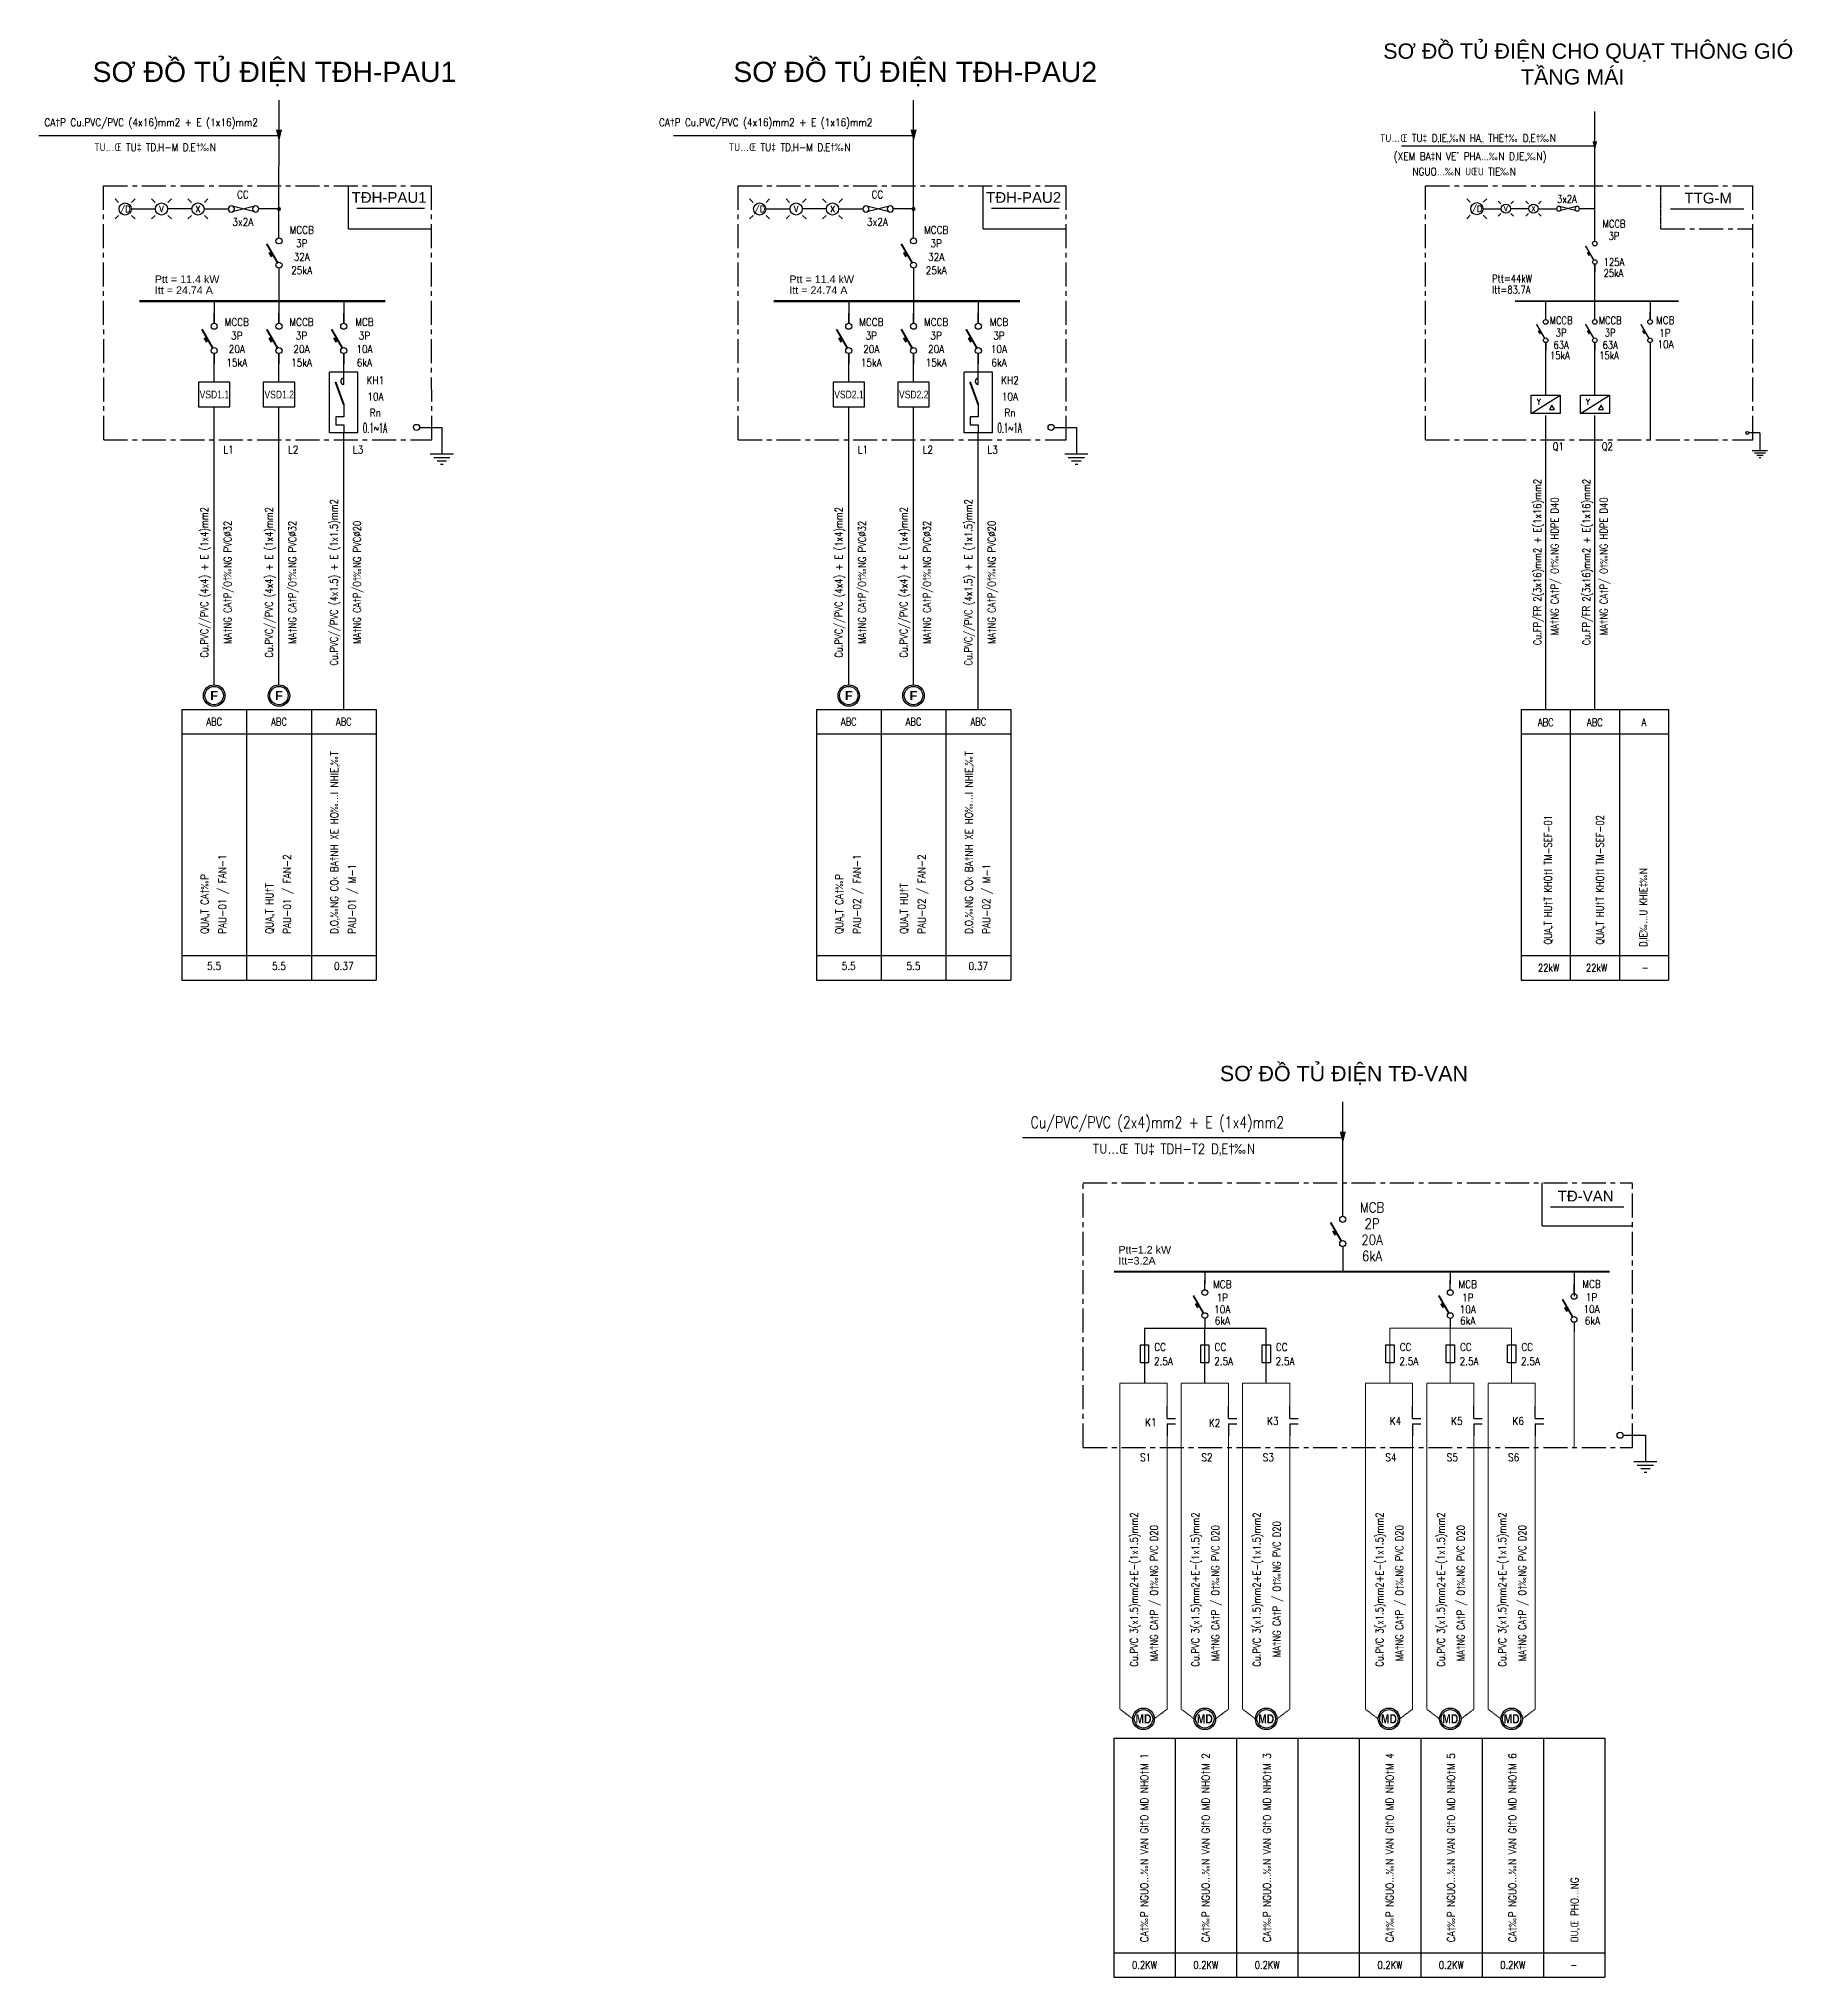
# Model space of a CAD drawing. Extents: x 285954 to 3540606, y -346164 to 156361.
# Drawn here: x 289245 to 334969, y 98798 to 149363 of the extents above; entities that cross this region are included whole.
import ezdxf
from ezdxf.enums import TextEntityAlignment as Align

# ---------------------------------------------------------------- set-up
doc = ezdxf.new("R2010")
doc.units = 0
for name, pattern in [('CENTER', [2, 1.25, -0.25, 0.25, -0.25]), ('DASHED', [19.05, 12.7, -6.35]), ('HIDDEN', [0.375, 0.25, -0.125])]:
    doc.linetypes.add(name, pattern=pattern)
doc.layers.get('DEFPOINTS').update_dxf_attribs({"lineweight": 5})
for name, color, linetype in [('0-----Dia-Equi', 2, 'Continuous'), ('0-----Dia-Line', 4, 'Continuous'), ('0-----Dia-Text', 3, 'Continuous'), ('0-----E-text', 3, 'Continuous'), ('0-----ED-Text', 3, 'Continuous'), ('0---DAY', 4, 'HIDDEN'), ('0---TBD', 2, 'Continuous'), ('0---TEXT', 3, 'Continuous'), ('0-CDC-ME2-Equip', 2, 'Continuous'), ('DAY-CS', 4, 'HIDDEN'), ('KHUNG TEN SD3 - Ariyana 2007$0$congtrinh', 253, 'Continuous'), ('KHUNG TEN SD3 - Ariyana 2007$0$TEXT', 253, 'Continuous'), ('PHU KIEN', 7, 'Continuous'), ('TBD', 2, 'Continuous'), ('TEXT-CS', 3, 'Continuous')]:
    doc.layers.add(name, color=color, linetype=linetype)
for name, color, linetype, lineweight in [('0-----E-Line', 4, 'DASHED', 0), ('0---TBD---SD', 2, 'Continuous', 25), ('E-_ELECTXT1_T-', 3, 'Continuous', 18), ('KHUNG TEN SD3 - Ariyana 2007$0$0-CON', 253, 'Continuous', 0)]:
    doc.layers.add(name, color=color, linetype=linetype, lineweight=lineweight)
doc.styles.add('BIGTEXT', font='VHARIAL_1.TTF', dxfattribs={"width": 0.8, "height": 1000})
doc.styles.add('E-Diagram', font='arial.ttf')
doc.styles.add('E-text', font='arial.ttf', dxfattribs={"width": 0.8, "height": 1000})
doc.styles.add('E-TEXT bold', font='arialbd.ttf')
doc.styles.add('KHUNG TEN SD3 - Ariyana 2007$0$KHUNG TEN', font='VHELVCN.TTF')
doc.styles.add('KHUNG TEN SD3 - Ariyana 2007$0$STANDARD', font='VNARIAL_1.TTF', dxfattribs={"width": 0.8})
doc.styles.add('KHUNG TEN SD3 - Ariyana 2007$0$TTILEBLOCK1', font='VHELVEN.TTF')
doc.styles.add('ME2-E-Text', font='arial.ttf')
doc.styles.add('ROMANS', font='romans.shx', dxfattribs={"width": 0.7, "bigfont": 'vns.shx'})
doc.styles.add('ROMANS1', font='ROMANS1.shx', dxfattribs={"width": 0.8})
picture_1 = doc.add_image_def('image1.jpg', size_in_pixel=(2038, 699))
picture_2 = doc.add_image_def('image2.jpg', size_in_pixel=(407, 338))
picture_3 = doc.add_image_def('image3.jpg', size_in_pixel=(260, 168))
picture_4 = doc.add_image_def('image4.jpg', size_in_pixel=(272, 136))

msp = doc.modelspace()

# ---------------------------------------------------------------- texts
at = {"layer": '0-----Dia-Text', "color": 6, "style": 'E-text'}
for s, height, p in [('SƠ ĐỒ TỦ ĐIỆN TĐH-PAU1', 528, (295390, 148236)), ('SƠ ĐỒ TỦ ĐIỆN TĐH-PAU2', 528, (312099, 148236)), ('TĐH-PAU1', 280, (298380, 145084)), ('TĐH-PAU2', 280, (314927, 145084)), ('TĐ-VAN', 280, (329583, 119035))]:
    msp.add_text(s, height=height, dxfattribs=at).set_placement(p, align=Align.CENTER)
at = {"layer": '0-----Dia-Text', "style": 'ROMANS1', "width": 0.85}
for p in [(292175, 147081), (308200, 147081)]:
    msp.add_text('CA†P Cu.PVC/PVC (4x16)mm2 + E (1x16)mm2', height=200, dxfattribs=at).set_placement(p, align=Align.CENTER)
for s, height, p in [('TU…Œ TU‡ TD‚H-M D‚E†‰N', 200, (292279, 146521)), ('TU…Œ TU‡ TD‚H-M D‚E†‰N', 200, (308827, 146521)), ('CC', 200, (294567, 145299)), ('CC', 200, (311114, 145299)), ('3x2A', 200, (294567, 144586)), ('3x2A', 200, (311114, 144586)), ('MCCB', 200, (296101, 144378)), ('3P', 200, (296101, 144026)), ('MCCB', 200, (312648, 144378)), ('3P', 200, (312648, 144026)), ('25kA', 200, (296101, 143322)), ('25kA', 200, (312648, 143322)), ('TU…Œ TU‡ TDH-T2 D‚E†‰N', 264, (318840, 120390, 0)), ('MCB', 264, (324013, 118879, 0)), ('2P', 264, (324013, 118456, 0)), ('20A', 264, (324013, 118034, 0)), ('6kA', 264, (324013, 117611, 0))]:
    msp.add_text(s, height=height, dxfattribs=at).set_placement(p, align=Align.MIDDLE)
at = {"layer": '0-----Dia-Text', "color": 6, "style": 'ROMANS1', "width": 0.85}
for p in [(296101, 143674), (312648, 143674)]:
    msp.add_text('32A', height=200, dxfattribs=at).set_placement(p, align=Align.MIDDLE)
at = {"layer": '0-----Dia-Text', "style": 'ROMANS1', "width": 0.8}
for s, p in [('Ptt=44kW', (327143, 143009)), ('Itt=83.7A', (327143, 142715))]:
    msp.add_text(s, height=200, dxfattribs=at).set_placement(p)
at = {"layer": '0-----Dia-Text', "linetype": 'Continuous', "width": 0.85}
for s, style, p in [('MCB', 'ROMANS1', (331417, 141923)), ('1P ', 'ROMANS1', (331500, 141592)), ('10A', 'ROMANS1', (331457, 141293)), ('L1', 'ROMANS', (294056, 138544)), ('L2', 'ROMANS', (295746, 138544)), ('L3', 'ROMANS', (297435, 138544)), ('L1', 'ROMANS', (310603, 138544)), ('L2', 'ROMANS', (312293, 138544)), ('L3', 'ROMANS', (313983, 138544)), ('S1', 'ROMANS', (317960, 112257, 0)), ('S2', 'ROMANS', (319560, 112257, 0)), ('S3', 'ROMANS', (321160, 112257, 0)), ('S4', 'ROMANS', (324360, 112257, 0)), ('S5', 'ROMANS', (325960, 112257, 0)), ('S6', 'ROMANS', (327560, 112257, 0))]:
    msp.add_text(s, height=200, dxfattribs=dict(at, style=style)).set_placement(p)
at = {"layer": '0-----Dia-Text', "linetype": 'Continuous', "style": 'ROMANS1'}
for s, height, width, p in [('MCCB', 200, 0.85, (294408, 141872)), ('3P', 200, 0.85, (294408, 141520)), ('MCCB', 200, 0.85, (296097, 141872)), ('3P', 200, 0.85, (296097, 141520)), ('MCB', 200, 0.85, (297737, 141872)), ('3P', 200, 0.85, (297737, 141520)), ('MCCB', 200, 0.85, (310955, 141872)), ('3P', 200, 0.85, (310955, 141520)), ('MCCB', 200, 0.85, (312645, 141872)), ('3P', 200, 0.85, (312645, 141520)), ('MCB', 200, 0.85, (314284, 141872)), ('3P', 200, 0.85, (314284, 141520)), ('20A', 200, 0.85, (294408, 141168)), ('20A', 200, 0.85, (296097, 141168)), ('10A', 200, 0.85, (297737, 141168)), ('20A', 200, 0.85, (310955, 141168)), ('20A', 200, 0.85, (312645, 141168)), ('10A', 200, 0.85, (314284, 141168)), ('15kA', 200, 0.85, (294408, 140816)), ('15kA', 200, 0.85, (296097, 140816)), ('6kA', 200, 0.85, (297737, 140816)), ('15kA', 200, 0.85, (310955, 140816)), ('15kA', 200, 0.85, (312645, 140816)), ('6kA', 200, 0.85, (314284, 140816)), ('KH1', 200, 0.85, (298023, 140354)), ('10A', 200, 0.85, (298023, 139931)), ('KH2', 200, 0.85, (314570, 140354)), ('10A', 200, 0.85, (314570, 139931)), ('Rn', 200, 0.85, (298023, 139509)), ('Rn', 200, 0.85, (314570, 139509)), ('ABC', 200, 0.8, (293819, 131447)), ('ABC', 200, 0.8, (295509, 131447)), ('ABC', 200, 0.8, (297198, 131447)), ('ABC', 200, 0.8, (310367, 131447)), ('ABC', 200, 0.8, (312056, 131447)), ('ABC', 200, 0.8, (313746, 131447)), ('5.5', 200, 0.85, (293818, 125073)), ('5.5', 200, 0.85, (295508, 125073)), ('0.37', 200, 0.85, (297198, 125073)), ('5.5', 200, 0.85, (310366, 125073)), ('5.5', 200, 0.85, (312055, 125073)), ('0.37', 200, 0.85, (313745, 125073)), ('Cu/PVC/PVC (2x4)mm2 + E (1x4)mm2', 300, 0.8, (318414, 120949, 0)), ('MCB', 200, 0.85, (320108, 116773, 0)), ('MCB', 200, 0.85, (326508, 116773, 0)), ('MCB', 200, 0.85, (329736, 116781, 0)), ('10A', 200, 0.85, (320108, 116119, 0)), ('1P', 200, 0.85, (320108, 116425, 0)), ('10A', 200, 0.85, (326508, 116119, 0)), ('1P', 200, 0.85, (326508, 116425, 0)), ('10A', 200, 0.85, (329736, 116127, 0)), ('1P', 200, 0.85, (329736, 116433, 0)), ('6kA', 200, 0.85, (320108, 115823, 0)), ('6kA', 200, 0.85, (326508, 115823, 0)), ('6kA', 200, 0.85, (329760, 115823, 0)), ('CC', 200, 0.85, (318486, 115137, 0)), ('CC', 200, 0.85, (320058, 115137, 0)), ('CC', 200, 0.85, (321658, 115137, 0)), ('CC', 200, 0.85, (324886, 115137, 0)), ('CC', 200, 0.85, (326458, 115137, 0)), ('CC', 200, 0.85, (328058, 115137, 0)), ('2.5A', 200, 0.85, (318571, 114765, 0)), ('2.5A', 200, 0.85, (320143, 114765, 0)), ('2.5A', 200, 0.85, (321743, 114765, 0)), ('2.5A', 200, 0.85, (324971, 114765, 0)), ('2.5A', 200, 0.85, (326543, 114765, 0)), ('2.5A', 200, 0.85, (328143, 114765, 0)), ('K1', 200, 0.85, (318243, 113174, 0)), ('K2', 200, 0.85, (319908, 113156, 0)), ('K3', 200, 0.85, (321423, 113207, 0)), ('K4', 200, 0.85, (324623, 113207, 0)), ('K5', 200, 0.85, (326223, 113207, 0)), ('K6', 200, 0.85, (327823, 113207, 0)), ('0.2KW', 200, 0.8, (318080, 99018, 0)), ('0.2KW', 200, 0.8, (319680, 99018, 0)), ('0.2KW', 200, 0.8, (321280, 99018, 0)), ('0.2KW', 200, 0.8, (324480, 99018, 0)), ('0.2KW', 200, 0.8, (326080, 99018, 0)), ('0.2KW', 200, 0.8, (327680, 99018, 0)), ('-', 200, 0.8, (329272, 99018, 0))]:
    msp.add_text(s, height=height, dxfattribs=dict(at, width=width)).set_placement(p, align=Align.CENTER)
at = {"layer": '0-----Dia-Text', "color": 6, "linetype": 'Continuous', "style": 'ROMANS1', "width": 0.5}
for p in [(298013, 139080, 0), (314560, 139080, 0)]:
    msp.add_text('0.1~1A', height=264, dxfattribs=at).set_placement(p, align=Align.CENTER)
at = {"layer": '0-----Dia-Text', "linetype": 'Continuous', "width": 0.8}
for s, style, p in [('Cu.PVC//PVC (4x4) + E (1x4)mm2', 'ROMANS', (293660, 135183)), ('Cu.PVC//PVC (4x4) + E (1x4)mm2', 'ROMANS', (295350, 135183)), ('Cu.PVC//PVC (4x1.5) + E (1x1.5)mm2', 'ROMANS', (297039, 135183)), ('Cu.PVC//PVC (4x4) + E (1x4)mm2', 'ROMANS', (310207, 135183)), ('Cu.PVC//PVC (4x4) + E (1x4)mm2', 'ROMANS', (311897, 135183)), ('Cu.PVC//PVC (4x1.5) + E (1x1.5)mm2', 'ROMANS', (313587, 135183)), ('MA†NG CA†P/O†‰NG PVC%%C32', 'ROMANS1', (294267, 135183)), ('MA†NG CA†P/O†‰NG PVC%%C32', 'ROMANS1', (295957, 135183)), ('MA†NG CA†P/O†‰NG PVC%%C20', 'ROMANS1', (297646, 135183)), ('MA†NG CA†P/O†‰NG PVC%%C32', 'ROMANS1', (310815, 135183)), ('MA†NG CA†P/O†‰NG PVC%%C32', 'ROMANS1', (312504, 135183)), ('MA†NG CA†P/O†‰NG PVC%%C20', 'ROMANS1', (314194, 135183)), ('Cu.PVC 3(x1.5)mm2+E-(1x1.5)mm2', 'ROMANS1', (317907, 108909)), ('Cu.PVC 3(x1.5)mm2+E-(1x1.5)mm2', 'ROMANS1', (319507, 108909)), ('Cu.PVC 3(x1.5)mm2+E-(1x1.5)mm2', 'ROMANS1', (321107, 108909)), ('Cu.PVC 3(x1.5)mm2+E-(1x1.5)mm2', 'ROMANS1', (324307, 108909)), ('Cu.PVC 3(x1.5)mm2+E-(1x1.5)mm2', 'ROMANS1', (325907, 108909)), ('Cu.PVC 3(x1.5)mm2+E-(1x1.5)mm2', 'ROMANS1', (327507, 108909)), ('MA†NG CA†P / O†‰NG PVC D20', 'ROMANS1', (318427, 108817)), ('MA†NG CA†P / O†‰NG PVC D20', 'ROMANS1', (320027, 108817)), ('MA†NG CA†P / O†‰NG PVC D20', 'ROMANS1', (321627, 108921)), ('MA†NG CA†P / O†‰NG PVC D20', 'ROMANS1', (324827, 108817)), ('MA†NG CA†P / O†‰NG PVC D20', 'ROMANS1', (326427, 108817)), ('MA†NG CA†P / O†‰NG PVC D20', 'ROMANS1', (328027, 108817))]:
    msp.add_text(s, height=200, rotation=90, dxfattribs=dict(at, style=style)).set_placement(p, align=Align.CENTER)
at = {"layer": '0-----Dia-Text', "linetype": 'Continuous', "style": 'ROMANS1', "width": 0.85}
for s, p in [('D‚O„‰NG CO‹ BA†NH XE HO‰…I NHIE„‰T', (297050, 126012)), ('D‚O„‰NG CO‹ BA†NH XE HO‰…I NHIE„‰T', (313598, 126012)), ('PAU-01 / FAN-1', (294130, 126012)), ('PAU-01 / FAN-2', (295820, 126012)), ('PAU-02 / FAN-1', (310678, 126012)), ('PAU-02 / FAN-2', (312367, 126012)), ('QUA„T CA†‰P', (293671, 126012)), ('PAU-01 / M-1', (297510, 126012)), ('QUA„T CA†‰P', (310219, 126012)), ('PAU-02 / M-1', (314057, 126012)), ('QUA„T HU†T', (295361, 126012)), ('QUA„T HU†T', (311908, 126012)), ('CA†‰P NGUO…‰N VAN GI†O MD NHO†M 1', (318174, 99710, 0)), ('CA†‰P NGUO…‰N VAN GI†O MD NHO†M 2', (319774, 99710, 0)), ('CA†‰P NGUO…‰N VAN GI†O MD NHO†M 3', (321374, 99710, 0)), ('CA†‰P NGUO…‰N VAN GI†O MD NHO†M 4', (324574, 99710, 0)), ('CA†‰P NGUO…‰N VAN GI†O MD NHO†M 5', (326174, 99710, 0)), ('CA†‰P NGUO…‰N VAN GI†O MD NHO†M 6', (327774, 99710, 0)), ('DU„Œ PHO…NG', (329393, 99710, 0))]:
    msp.add_text(s, height=200, rotation=90, dxfattribs=at).set_placement(p)
at = {"layer": '0-----ED-Text', "color": 6, "linetype": 'Continuous', "style": 'E-Diagram'}
for s, height, p in [('SƠ ĐỒ TỦ ĐIỆN CHO QUẠT THÔNG GIÓ ', 400, (324304, 148842)), ('TẦNG MÁI', 400, (327894, 148170)), ('Ptt = 11.4 kW', 200, (292271, 142990)), ('Ptt = 11.4 kW', 200, (308818, 142990)), ('Itt = 24.74 A', 200, (292271, 142705)), ('Itt = 24.74 A', 200, (308818, 142705))]:
    msp.add_text(s, height=height, dxfattribs=at).set_placement(p)
msp.add_text('SƠ ĐỒ TỦ ĐIỆN TĐ-VAN', height=400, dxfattribs=at).set_placement((323279, 122172, 0), align=Align.CENTER)
for s, p in [('Ptt=1.2 kW', (318085, 117775)), ('Itt=3.2A', (317883, 117489))]:
    msp.add_text(s, height=200, dxfattribs=at).set_placement(p, align=Align.MIDDLE_CENTER)
at = {"layer": '0---TEXT', "linetype": 'Continuous', "style": 'ROMANS1'}
for s, width, p in [('TU…Œ TU‡ D‚IE„‰N HA„ THE†‰ D‚E†‰N', 0.85, (326514, 146672)), ('(XEM BA‡N VEˆ PHA…‰N D‚IE„‰N)', 0.85, (326571, 146195)), ('NGUO…‰N UŒU TIE‰N', 0.85, (326413, 145799)), ('MCCB', 0.8, (330322, 144436)), ('3P', 0.8, (330322, 144116)), ('125A', 0.8, (330322, 143441)), ('MCCB', 0.8, (328942, 141918)), ('MCCB', 0.8, (330222, 141918)), ('3P', 0.8, (328942, 141598)), ('3P', 0.8, (330222, 141598)), ('63A', 0.8, (328942, 141278)), ('63A', 0.8, (330222, 141278)), ('ABC', 0.8, (328542, 131431)), ('ABC', 0.8, (329822, 131431)), ('A', 0.8, (331102, 131431))]:
    msp.add_text(s, height=200, dxfattribs=dict(at, width=width)).set_placement(p, align=Align.CENTER)
at = {"layer": '0---TEXT', "color": 6, "style": 'BIGTEXT'}
msp.add_text('TTG-M', height=280, dxfattribs=at).set_placement((332779, 145068), align=Align.CENTER)
at = {"layer": '0---TEXT', "linetype": 'Continuous', "style": 'ROMANS1', "width": 0.8}
for s, p in [('25kA', (330050, 143150)), ('15kA', (328654, 141003)), ('15kA', (329934, 141003)), ('Q1', (328722, 138629)), ('Q2', (330002, 138629))]:
    msp.add_text(s, height=200, dxfattribs=at).set_placement(p)
for p in [(328617, 125129), (329868, 125129)]:
    msp.add_text('22kW', height=200, dxfattribs=at).set_placement(p, align=Align.MIDDLE_CENTER)
at = {"layer": '0-CDC-ME2-Equip', "color": 3, "linetype": 'Continuous', "style": 'ME2-E-Text', "width": 0.8}
for s, p in [('VSD1.1', (293824, 140084)), ('VSD1.2', (295514, 140084)), ('VSD2.1', (310372, 140084)), ('VSD2.2', (312061, 140084))]:
    msp.add_text(s, height=200, dxfattribs=at).set_placement(p, align=Align.MIDDLE_CENTER)
at = {"layer": 'E-_ELECTXT1_T-', "lineweight": 13, "style": 'ROMANS1', "width": 0.8}
msp.add_text('3x2A', height=200, dxfattribs=at).set_placement((328837, 145084))
at = {"layer": 'E-_ELECTXT1_T-', "style": 'ROMANS1', "width": 0.8}
for s, p in [('Cu.FP/FR 2(3x16)mm2 + E(1x16)mm2 ', (328424, 135767)), ('Cu.FP/FR 2(3x16)mm2 + E(1x16)mm2 ', (329704, 135767)), ('MA†NG CA†P/ O†‰NG HDPE D40', (328875, 135603)), ('MA†NG CA†P/ O†‰NG HDPE D40', (330155, 135603))]:
    msp.add_text(s, height=200, rotation=90, dxfattribs=at).set_placement(p, align=Align.CENTER)
for s, p in [('QUA„T HU†T KHO†I TM-SEF-01', (328604, 125737)), ('QUA„T HU†T KHO†I TM-SEF-02', (329954, 125737))]:
    msp.add_text(s, height=200, rotation=90, dxfattribs=at).set_placement(p, align=Align.MIDDLE_LEFT)
msp.add_text('D‚IE‰…U KHIE‡‰N', height=200, rotation=90, dxfattribs=at).set_placement((331188, 125677))
at = {"layer": 'TEXT-CS', "linetype": 'Continuous', "style": 'ROMANS1', "width": 0.8}
msp.add_text('-', height=200, dxfattribs=at).set_placement((331133, 125036), align=Align.CENTER)

# ---------------------------------------------------------------- blocks, each defined once
blk = doc.blocks.new('DI2')
at = {"layer": '0-CDC-ME2-Equip'}
for p, q in [((0, 1000), (0, 1250)), ((0, 250), (0, 0))]:
    blk.add_line(p, q, dxfattribs=at)
for points, const_width in [([(-37, 390), (-302, 850)], 50), ([(-177, 533), (-239, 641)], 60)]:
    blk.add_lwpolyline(points, dxfattribs=dict(at, const_width=const_width))
for centre in [(0, 925), (0, 325)]:
    blk.add_circle(centre, 75, dxfattribs=at)
blk = doc.blocks.new('di21')
at = {"layer": '0-CDC-ME2-Equip'}
for p, q in [((-281, 73), (281, -73)), ((-281, -73), (281, 73))]:
    blk.add_line(p, q, dxfattribs=at)
for centre in [(-300, 0), (300, 0)]:
    blk.add_circle(centre, 75, dxfattribs=at)
blk = doc.blocks.new('DOT')
at = {"const_width": 50}
blk.add_lwpolyline([(-25, 0, 1), (25, 0, 1)], format="xyb", close=True, dxfattribs=at)
blk = doc.blocks.new('di17')
at = {"color": 7}
for p, q in [((-159, 159), (-247, 247)), ((159, 159), (247, 247)), ((-159, -159), (-247, -247)), ((159, -159), (247, -247))]:
    blk.add_line(p, q, dxfattribs=at)
blk.add_circle((0, 0), 150)
at = {"color": 7, "style": 'ROMANS'}
blk.add_attdef('R', text='', height=150, dxfattribs=at).set_placement((0, 0), align=Align.MIDDLE_CENTER)
blk = doc.blocks.new('DI28')
at = {"layer": '0-CDC-ME2-Equip'}
for p, q in [((0, 0), (0, -575)), ((-176.875, -650), (176.875, -650)), ((-103.75, -725), (103.75, -725)), ((-30.625, -800), (30.625, -800))]:
    blk.add_line(p, q, dxfattribs=at)
at = {"layer": '0-CDC-ME2-Equip', "color": 4}
blk.add_line((-250, -575), (250, -575), dxfattribs=at)
blk = doc.blocks.new('DI60')
for radius in [350, 300]:
    blk.add_circle((0, 0), radius)
at = {"color": 6, "style": 'E-TEXT bold'}
blk.add_attdef('F', text='', height=300, dxfattribs=at).set_placement((0, 0), align=Align.MIDDLE_CENTER)
blk = doc.blocks.new('DI61')
at = {"color": 7}
for p, q in [((-350, 0), (-350, 1500)), ((350, 1500), (-350, 1500)), ((350, 0), (350, 1500)), ((350, 0), (-350, 0))]:
    blk.add_line(p, q, dxfattribs=at)
for p, q in [((0, 1200), (0, 1500)), ((0, 700), (0, 400)), ((0, 400), (-200, 400)), ((-200, 400), (-200, 200)), ((-200, 200), (0, 200)), ((0, 200), (0, 0))]:
    blk.add_line(p, q)
at = {"const_width": 50}
blk.add_lwpolyline([(0, 700), (-205, 1264)], dxfattribs=at)
blk.add_arc((0, 1275), 75, 90, 270)
blk = doc.blocks.new('di18')
at = {"layer": 'TBD', "color": 7}
for p, q in [((-159, 159), (-247, 247)), ((159, 159), (247, 247)), ((-159, -159), (-247, -247)), ((159, -159), (247, -247))]:
    blk.add_line(p, q, dxfattribs=at)
at = {"layer": 'TBD'}
blk.add_circle((0, 0), 150, dxfattribs=at)
at = {"layer": 'TBD', "color": 7, "style": 'ROMANS'}
blk.add_text('V', height=150, dxfattribs=at).set_placement((0, 0), align=Align.MIDDLE)
blk = doc.blocks.new('di19')
at = {"layer": 'TBD', "color": 7}
for p, q in [((-159, 159), (-247, 247)), ((159, 159), (247, 247)), ((-159, -159), (-247, -247)), ((159, -159), (247, -247))]:
    blk.add_line(p, q, dxfattribs=at)
at = {"layer": 'TBD'}
blk.add_circle((0, 0), 150, dxfattribs=at)
at = {"layer": 'TBD', "color": 7, "style": 'ROMANS'}
blk.add_text('X', height=150, dxfattribs=at).set_placement((0, 0), align=Align.MIDDLE)
blk = doc.blocks.new('s-d')
at = {"layer": '0---TBD'}
blk.add_line((684569, -192821), (685750, -192078), dxfattribs=at)
blk.add_line((684569, -192821), (685750, -192078), dxfattribs=at)
blk.add_lwpolyline([(684569, -192821), (684569, -192078), (685750, -192078), (685750, -192821)], close=True, dxfattribs=at)
blk.add_lwpolyline([(684569, -192821), (684569, -192078), (685750, -192078), (685750, -192821)], close=True, dxfattribs=at)
at = {"layer": 'TEXT-CS', "linetype": 'Continuous'}
blk.add_lwpolyline([(685310, -192659), (685511, -192659), (685411, -192485)], close=True, dxfattribs=at)
at = {"layer": '0-----E-text', "linetype": 'Continuous', "style": 'ROMANS', "width": 0.85}
blk.add_text('Y', height=250, dxfattribs=at).set_placement((684878, -192469), align=Align.CENTER)
blk = doc.blocks.new('TDM')
at = {"layer": '0---TBD---SD'}
for p, q in [((334849, 442398), (334849, 442782)), ((334849, 442398), (335027, 442398)), ((334938, 442398), (335115, 442398)), ((334849, 442221), (334849, 441837)), ((334849, 442221), (335027, 442221)), ((334938, 442221), (335115, 442221))]:
    blk.add_line(p, q, dxfattribs=at)
blk = doc.blocks.new('KHUNG TEN SD3 - Ariyana 2007')
at = {"layer": 'DEFPOINTS', "color": 1}
blk.add_lwpolyline([(527153.77, 1774368.57), (527559.52, 1774368.57), (527559.52, 1774655.49), (527153.77, 1774655.49)], close=True, dxfattribs=at)
at = {"layer": 'KHUNG TEN SD3 - Ariyana 2007$0$0-CON'}
for p, q in [((527511.8, 1774369.53), (527511.8, 1774654.54)), ((527558.56, 1774654.54), (527558.56, 1774369.53)), ((527511.8, 1774653.32), (527511.8, 1774369.53)), ((527511.8, 1774369.53), (527511.8, 1774653.32)), ((527513.44, 1774652.39), (527513.44, 1774630.6)), ((527513.44, 1774652.39), (527556.98, 1774652.39)), ((527520.3, 1774652.39), (527520.3, 1774630.6)), ((527550.75, 1774652.39), (527550.75, 1774630.6)), ((527556.98, 1774652.39), (527556.98, 1774630.6)), ((527513.44, 1774648.03), (527556.98, 1774648.03)), ((527513.44, 1774643.67), (527556.98, 1774643.67)), ((527513.44, 1774639.32), (527556.98, 1774639.32)), ((527513.44, 1774634.96), (527556.98, 1774634.96)), ((527513.44, 1774630.6), (527556.98, 1774630.6)), ((527513.44, 1774630.6), (527556.98, 1774630.6)), ((527511.92, 1774629.43), (527558.6, 1774629.43)), ((527513.32, 1774613.39), (527513.32, 1774585.42)), ((527556.85, 1774585.42), (527556.85, 1774613.39)), ((527511.8, 1774584.24), (527558.47, 1774584.24)), ((527513.31, 1774585.42), (527556.85, 1774585.42)), ((527513.31, 1774568.2), (527513.31, 1774555.66)), ((527513.31, 1774568.2), (527513.31, 1774540.13)), ((527556.85, 1774568.2), (527556.85, 1774540.13)), ((527513.31, 1774540.13), (527556.85, 1774540.13)), ((527511.8, 1774538.74), (527558.47, 1774538.74)), ((527513.31, 1774523.6), (527556.85, 1774523.6)), ((527513.32, 1774523.6), (527513.31, 1774509.83)), ((527556.85, 1774523.6), (527556.85, 1774509.83)), ((527513.31, 1774509.83), (527513.31, 1774494.3)), ((527513.31, 1774508.32), (527556.85, 1774508.32)), ((527513.31, 1774508.32), (527556.85, 1774508.32)), ((527556.85, 1774509.83), (527556.85, 1774494.3)), ((527511.8, 1774493.1), (527558.47, 1774493.1)), ((527513.31, 1774494.3), (527556.85, 1774494.3)), ((527513.31, 1774492.02), (527556.85, 1774492.02)), ((527513.31, 1774492.02), (527513.31, 1774477.33)), ((527556.85, 1774492.02), (527556.85, 1774477.33)), ((527511.8, 1774476.24), (527558.47, 1774476.24)), ((527513.31, 1774477.33), (527556.85, 1774477.33)), ((527513.31, 1774475.34), (527556.85, 1774475.34)), ((527513.31, 1774475.34), (527513.31, 1774465.38)), ((527556.85, 1774475.34), (527556.85, 1774465.38)), ((527511.8, 1774464.18), (527558.56, 1774464.18)), ((527511.8, 1774464.18), (527558.47, 1774464.18)), ((527513.31, 1774465.38), (527556.85, 1774465.38)), ((527513.4, 1774448.14), (527513.4, 1774433.98)), ((527513.4, 1774448.14), (527556.94, 1774448.14)), ((527556.94, 1774448.14), (527556.94, 1774433.98)), ((527513.4, 1774435.28), (527556.94, 1774435.28)), ((527513.4, 1774433.98), (527513.4, 1774404.33)), ((527556.94, 1774433.98), (527556.94, 1774404.33)), ((527513.4, 1774428.32), (527556.94, 1774428.32)), ((527513.4, 1774416.33), (527556.94, 1774416.33)), ((527511.8, 1774403.13), (527558.47, 1774403.13)), ((527513.4, 1774404.33), (527556.94, 1774404.33)), ((527513.31, 1774402.44), (527513.31, 1774389.04)), ((527513.31, 1774402.44), (527556.85, 1774402.44)), ((527556.85, 1774402.44), (527556.85, 1774389.04)), ((527511.8, 1774388.16), (527558.47, 1774388.16)), ((527513.31, 1774389.04), (527556.85, 1774389.04)), ((527513.31, 1774386.96), (527556.85, 1774386.96)), ((527513.31, 1774386.96), (527513.31, 1774379.76)), ((527556.85, 1774386.96), (527556.85, 1774379.76)), ((527513.31, 1774382.4), (527513.31, 1774379.76)), ((527556.85, 1774382.4), (527556.85, 1774379.76)), ((527511.8, 1774378.98), (527558.56, 1774378.98)), ((527513.31, 1774379.76), (527556.85, 1774379.76)), ((527513.31, 1774378.16), (527513.31, 1774370.78)), ((527513.31, 1774378.16), (527556.85, 1774378.16)), ((527556.85, 1774378.16), (527556.85, 1774370.78)), ((527513.31, 1774370.78), (527556.85, 1774370.78))]:
    blk.add_line(p, q, dxfattribs=at)
at = {"layer": 'KHUNG TEN SD3 - Ariyana 2007$0$0-CON', "const_width": 0.12}
blk.add_lwpolyline([(527162.72, 1774654.54), (527558.56, 1774654.54), (527558.56, 1774369.53), (527162.72, 1774369.53)], close=True, dxfattribs=at)
at = {"layer": 'KHUNG TEN SD3 - Ariyana 2007$0$0-CON'}
for points in [[(527513.32, 1774628.23), (527556.85, 1774628.23), (527556.85, 1774607.41), (527513.32, 1774607.41)], [(527513.32, 1774583.04), (527556.85, 1774583.04), (527556.85, 1774558.72), (527513.32, 1774558.72)], [(527513.32, 1774537.54), (527556.85, 1774537.54), (527556.85, 1774523.6), (527513.32, 1774523.6)], [(527513.41, 1774462.98), (527556.94, 1774462.98), (527556.94, 1774448.14), (527513.41, 1774448.14)]]:
    blk.add_lwpolyline(points, close=True, dxfattribs=at)
at = {"layer": 'KHUNG TEN SD3 - Ariyana 2007$0$congtrinh', "color": 4, "insert": (542423.38, 1772523.29, 0), "char_height": 1.2, "width": 116.411, "attachment_point": 1, "rotation": 0.5731, "style": 'KHUNG TEN SD3 - Ariyana 2007$0$STANDARD'}
blk.add_mtext('{\\fTimes New Roman|b0|i0|c0|p18;MẶT BẰNG XƯỞNG  GIA CÔNG SẮT}', dxfattribs=at)
at = {"layer": 'KHUNG TEN SD3 - Ariyana 2007$0$TEXT', "style": 'KHUNG TEN SD3 - Ariyana 2007$0$KHUNG TEN'}
blk.add_text('Ngaøy......thaùng 06 naêm 2017', height=1.4471, dxfattribs=at).set_placement((527524.82, 1774429.92))
at = {"layer": 'KHUNG TEN SD3 - Ariyana 2007$0$TEXT', "linetype": 'Continuous', "style": 'KHUNG TEN SD3 - Ariyana 2007$0$TTILEBLOCK1'}
for s, insert, char_height, width, attachment_point in [('{\\fVNI-Helve-Condense|b0|i0|c0|p2;PHIEÂN BAÛN}', (527516.88, 1774650.2), 0.8637, 31.094, 5), ('{\\fVNI-Helve-Condense|b0|i0|c0|p2;NOÄI DUNG HIEÄU CHÆNH}', (527535.52, 1774650.21), 0.8637, 31.094, 5), ('{\\fVNI-Helve-Condense|b0|i0|c0|p2;NGAØY}', (527553.86, 1774650.21), 0.8637, 31.094, 5), ('{\\fVNI-Helve-Condense|b0|i0|c0|p2;CHUÛ ÑAÀU TÖ}', (527513.95, 1774605.11), 0.9596, 34.962, 1), ('{\\fVNI-Helve-Condense|b0|i0|c0|p2;COÂNG TY COÅ PHAÀN KHAÙCH SAÏN VAØ DU LÒCH THIEÂN THAI}', (527535.47, 1774602.29), 1.7993, 38.8069, 2), ('{\\fVNI-Helve-Condense|b0|i0|c0|p2;ÑÒA CHÆ : 107 VOÕ NGUYEÂN GIAÙP, P. KHUEÂ MYÕ, \\PQ. NGUÕ HAØNH SÔN, TP.ÑAØ NAÜNG\\PTEL :  .................  FAX : ...................}', (527536.15, 1774596.3), 1.0796, 56.5282, 2), ('{\\fVNI-Helve-Condense|b0|i0|c0|p2;BAN QU\\fArial|b0|i0|c0|p34;ẢN LÝ XÂY DỰNG 1\\P- DỰ ÁN ARIYANA}', (527535.47, 1774575.2), 1.7993, 38.8069, 2), ('PHEÂ DUYEÄT', (527513.96, 1774557.11), 0.9596, 34.962, 1), ('{\\fVNI-Helve-Condense|b0|i0|c0|p2;TÖ VAÁN GIAÙM SAÙT}', (527514.03, 1774522.95), 0.9596, 34.962, 1), ('{\\fVNI-Helve-Condense|b0|i0|c0|p2;CTY TNHH TÖ VAÁN\\P QUAÛN LYÙ XAÂY DÖÏNG DELTA}', (527535.05, 1774520.59), 1.7993, 37.1567, 2), ('{\\fVNI-Helve-Condense|b0|i0|c0|p2;ÑÒA CHÆ : 02 QUANG TRUNG, P.THAÏCH THANG, \\PQ.HAÛI CHAÂU, TP. ÑAØ NAÜNG \\PTEL :  .....................  FAX : .....................}', (527536.15, 1774514.41), 1.0796, 56.5282, 2), ('GIAÛM SAÙT TRÖÔÛNG ', (527514.04, 1774507.7), 0.9596, 34.962, 1), ('{\\fVNI-Helve-Condense|b0|i0|c0|p2;LEÂ NGOÏC BAÛO}', (527536.15, 1774498.05), 1.7993, 41.1891, 2), ('COÂNG TRÌNH', (527514.03, 1774491.48), 1.4394, 52.4431, 1), ('{\\fVNI-Helve-Condense|b0|i0|c0|p2;TRUNG TAÂM HOÄI NGHÒ VAØ \\PTRIEÅN LAÕM ARIYANA}', (527535.39, 1774488.21), 1.7993, 41.1891, 2), ('ÑÒA CHÆ : P.KHUEÂ MYÕ, Q.NGUÕ HAØNH SÔN, TP.ÑAØ NAÜNG', (527535.01, 1774481.65), 1.0796, 56.5282, 2), ('HAÏNG MUÏC', (527514.03, 1774474.7), 1.439, 52.4431, 1), ('{\\fVNI-Helve-Condense|b0|i0|c0|p2;CUNG CAÁP VAØ THI COÂNG LAÉP ÑAËT HEÄ THOÁNG CÔ ÑIEÄN}', (527535.69, 1774472.47), 2.0392, 37.4215, 2), ('NHAØ THAÀU', (527514.12, 1774447.5), 0.96, 34.962, 1), ('{\\fVNI-Helve-Condense|b0|i0|c0|p2;COÂNG TY COÅ PHAÀN SEATECCO}', (527536.15, 1774444.87), 1.7993, 41.1891, 2), ('{\\fVNI-Helve-Condense|b0|i0|c0|p2;\\H0.99997x;ÑÒA CHÆ : 174 TR\\fTimes New Roman|b0|i0|c0|p18;ƯNG NỮ VƯƠNG\\fVNI-Helve-Condense|b0|i0|c0|p2;,\\PQ. H\\fTimes New Roman|b0|i0|c0|p18;ẢI CHÂU\\fVNI-Helve-Condense|b0|i0|c0|p2;, TP. ÑAØ NAÜNG \\PTEL : 0511.3 616026   FAX : 0511.3 825714}', (527536.15, 1774441.87), 1.19952, 36.2258, 2), ('{\\fVNI-Helve-Condense|b0|i0|c0|p2;NGÖÔØI LAÄP}', (527514.12, 1774427.68), 0.9596, 34.962, 1), ('{\\fVNI-Helve-Condense|b0|i0|c0|p2;CUØ DUY DUÕNG}', (527536.15, 1774419.22), 1.7993, 41.1891, 2), ('{\\fVNI-Helve-Condense|b0|i0|c0|p2;P CHÆ HUY TRÖÔÛNG }', (527514.12, 1774415.68), 0.9596, 34.962, 1), ('{\\fVNI-Helve-Condense|b0|i0|c0|p2;V\\fArial|b0|i0|c0|p34;ĂN CÔNG THÀNH}', (527536.15, 1774408.09), 1.7993, 41.1891, 2), ('{\\fVNI-Helve-Condense|b0|i0|c0|p2;TEÂN BAÛN VEÕ}', (527514.03, 1774401.8), 0.9596, 34.962, 1), ('{\\fVNI-Helve-Condense|b0|i0|c0|p2;KÍ HIEÄU BAÛN VEÕ}', (527514.03, 1774386.31), 0.9596, 34.962, 1), ('{\\fVNI-Helve-Condense|b0|i0|c0|p2;TÆ LEÄ}', (527514.03, 1774377.52), 0.9596, 34.962, 1)]:
    blk.add_mtext(s, dxfattribs=dict(at, insert=insert, char_height=char_height, width=width, attachment_point=attachment_point))
at = {"layer": 'DEFPOINTS', "linetype": 'Continuous', "ltscale": 2}
image = blk.add_image(picture_4, insert=(527527.35, 1774419.71), size_in_units=(17.04, 8.52), dxfattribs=at)
image.dxf.flags = 7
at = {"layer": 'KHUNG TEN SD3 - Ariyana 2007$0$0-CON', "linetype": 'Continuous', "ltscale": 2}
image = blk.add_image(picture_1, insert=(527513.59, 1774609.85), size_in_units=(42.9, 14.71), dxfattribs=at)
image.dxf.flags = 7
image = blk.add_image(picture_2, insert=(527526.99, 1774523.98), size_in_units=(15.68, 13.02), dxfattribs=at)
image.dxf.flags = 7
image = blk.add_image(picture_3, insert=(527525.6, 1774448.66), size_in_units=(21.52, 13.9), dxfattribs=at)
image.dxf.flags = 7

# ---------------------------------------------------------------- linework, layer by layer
at = {"color": 1, "linetype": 'CENTER', "ltscale": 500}
for p, q in [((290937, 138904), (290936, 145528)), ((290936, 145528), (299489, 145528)), ((299490, 138904), (299489, 145528)), ((307484, 138904), (307483, 145528)), ((307483, 145528), (316036, 145528)), ((316037, 138904), (316036, 145528)), ((325409, 145528), (333946, 145528)), ((325409, 138904), (325409, 145528)), ((333946, 138904), (333946, 145528)), ((331546, 144408), (333946, 144408)), ((290937, 138904), (299490, 138904)), ((307484, 138904), (316037, 138904)), ((325409, 138904), (333946, 138904)), ((316480, 119517, 0), (330802, 119517, 0)), ((316480, 112617), (316480, 119517, 0)), ((330802, 112617), (330802, 119517, 0)), ((316480, 112617, 0), (330802, 112617, 0))]:
    msp.add_line(p, q, dxfattribs=at)
at = {"color": 1, "linetype": 'Continuous'}
for p, q in [((297322, 144408), (297322, 145528)), ((313870, 144408), (313870, 145528)), ((297537, 144947), (299303, 144947)), ((314085, 144947), (315850, 144947)), ((297322, 144408), (299489, 144408)), ((313870, 144408), (316036, 144408)), ((328451, 118397, 0), (328451, 119517, 0)), ((328664, 118897), (330575, 118897)), ((328451, 118397, 0), (330802, 118397, 0))]:
    msp.add_line(p, q, dxfattribs=at)
at = {"color": 1, "linetype": 'CENTER', "ltscale": 2}
msp.add_line((331546, 144408), (331546, 145528), dxfattribs=at)
at = {"linetype": 'Continuous'}
for p, q in [((331796, 144928), (333711, 144928)), ((294663, 131871), (294663, 131231)), ((296353, 131871), (296353, 131231)), ((311211, 131871), (311211, 131231)), ((312900, 131871), (312900, 131231)), ((329182, 131871), (329182, 124809)), ((330462, 131871), (330462, 124809)), ((331742, 131871), (331742, 124809)), ((331742, 131871), (331742, 124809)), ((292974, 131231), (298042, 131231)), ((294663, 131231), (294663, 124809)), ((296353, 131231), (296353, 124809)), ((309521, 131231), (314590, 131231)), ((311211, 131231), (311211, 124809)), ((312900, 131231), (312900, 124809)), ((327902, 131231), (331742, 131231)), ((292974, 125449), (298042, 125449)), ((309521, 125449), (314590, 125449)), ((327902, 125449), (331742, 125449)), ((317280, 105038, 0), (317280, 98798, 0)), ((318880, 105038, 0), (318880, 98798, 0)), ((318880, 105038, 0), (318880, 98798, 0)), ((318880, 105038, 0), (318880, 98798, 0)), ((320480, 105038, 0), (320480, 98798, 0)), ((320480, 105038, 0), (320480, 98798, 0)), ((320480, 105038, 0), (320480, 98798, 0)), ((322080, 105038, 0), (322080, 98798, 0)), ((322080, 105038, 0), (322080, 98798, 0)), ((323680, 105038, 0), (323680, 98798, 0)), ((325280, 105038, 0), (325280, 98798, 0)), ((325280, 105038, 0), (325280, 98798, 0)), ((325280, 105038, 0), (325280, 98798, 0)), ((326880, 105038, 0), (326880, 98798, 0)), ((326880, 105038, 0), (326880, 98798, 0)), ((328480, 105038, 0), (328480, 98798, 0)), ((330080, 105038, 0), (330080, 98798, 0)), ((317280, 99438), (330080, 99438))]:
    msp.add_line(p, q, dxfattribs=at)
at = {"color": 2, "linetype": 'Continuous'}
for p, q in [((292974, 131871), (292974, 124809)), ((292974, 131871), (298042, 131871)), ((298042, 131871), (298042, 124809)), ((298042, 131871), (298042, 124809)), ((298042, 131871), (298042, 124809)), ((298042, 131871), (298042, 124809)), ((309521, 131871), (309521, 124809)), ((309521, 131871), (314590, 131871)), ((314590, 131871), (314590, 124809)), ((314590, 131871), (314590, 124809)), ((314590, 131871), (314590, 124809)), ((314590, 131871), (314590, 124809)), ((327902, 131871), (331742, 131871)), ((327902, 131871), (327902, 124809)), ((331742, 131871), (331742, 124809)), ((292974, 124809), (298042, 124809)), ((294663, 124809), (298042, 124809)), ((309521, 124809), (314590, 124809)), ((311211, 124809), (314590, 124809)), ((327902, 124809), (331742, 124809)), ((317280, 105038, 0), (330080, 105038, 0)), ((317280, 105038, 0), (317280, 98798, 0)), ((317280, 98798, 0), (330080, 98798, 0))]:
    msp.add_line(p, q, dxfattribs=at)
at = {"layer": '0-----Dia-Equi', "color": 7}
for p, q in [((291654, 144923), (292287, 144923)), ((293238, 144923), (292604, 144923)), ((293554, 144923), (294188, 144923)), ((295508, 144923), (294980, 144923)), ((308201, 144923), (308835, 144923)), ((309785, 144923), (309151, 144923)), ((310102, 144923), (310735, 144923)), ((312055, 144923), (311527, 144923))]:
    msp.add_line(p, q, dxfattribs=at)
at = {"layer": '0-----Dia-Equi', "color": 7, "linetype": 'Continuous'}
for p, q in [((326902, 144930), (327382, 144930)), ((328102, 144930), (327622, 144930)), ((328342, 144930), (328822, 144930)), ((329822, 144930), (329422, 144930))]:
    msp.add_line(p, q, dxfattribs=at)
at = {"layer": '0-----Dia-Equi'}
for p, q in [((299175, 139224), (299755, 139224)), ((315723, 139224), (316303, 139224)), ((330562, 112937), (331142, 112937))]:
    msp.add_line(p, q, dxfattribs=at)
at = {"layer": '0-----Dia-Equi', "elevation": 0}
for points in [[(295508, 146671, 0, 158, 0), (295508, 146988, 158, 158, 0)], [(312056, 146671, 0, 158, 0), (312056, 146988, 158, 158, 0)], [(329822, 146444, 0, 120, 0), (329822, 146684, 120, 120, 0)], [(323249, 120540, 0, 158, 0), (323249, 120857, 158, 158, 0)]]:
    msp.add_lwpolyline(points, format="xyseb", dxfattribs=at)
at = {"layer": '0-----Dia-Equi'}
for centre in [(299095, 139224), (315643, 139224), (330482, 112937)]:
    msp.add_circle(centre, 80, dxfattribs=at)
at = {"layer": '0-----Dia-Line', "linetype": 'Continuous'}
for p, q in [((295508, 144303), (295509, 147760)), ((312055, 144303), (312056, 147760)), ((329822, 144080), (329822, 147469)), ((293818, 142518), (293818, 141944)), ((295508, 142518), (295508, 141944)), ((297198, 142518), (297198, 141944)), ((310366, 142518), (310366, 141944)), ((312055, 142518), (312055, 141944)), ((313745, 142518), (313745, 141944)), ((293818, 140404), (293818, 141152)), ((295508, 140404), (295508, 141152)), ((297198, 140404), (297198, 141152)), ((310366, 140404), (310366, 141152)), ((312055, 140404), (312055, 141152)), ((313745, 140404), (313745, 141152)), ((331262, 141238), (331262, 138904)), ((293818, 138904), (293818, 139764)), ((295508, 138904), (295508, 139764)), ((310366, 138904), (310366, 139764)), ((312055, 138904), (312055, 139764)), ((297198, 131871), (297198, 139080)), ((313745, 131871), (313745, 139080)), ((293818, 132511), (293818, 138904)), ((295508, 132511), (295508, 138904)), ((310366, 132511), (310366, 138904)), ((312055, 132511), (312055, 138904)), ((323249, 118648, 0), (323249, 121629, 0)), ((318080, 115732), (318080, 114292, 0)), ((318080, 115732), (318080, 114292, 0))]:
    msp.add_line(p, q, dxfattribs=at)
at = {"layer": '0-----Dia-Line'}
for p, q in [((295508, 143247), (295508, 142518)), ((312055, 143247), (312055, 142518)), ((331262, 142518), (331262, 142031)), ((323249, 117856, 0), (323249, 117202, 0)), ((319652, 117202, 0), (319652, 116882, 0)), ((326052, 117202, 0), (326052, 116882, 0)), ((329280, 117202, 0), (329280, 116562, 0))]:
    msp.add_line(p, q, dxfattribs=at)
at = {"layer": '0-----Dia-Line', "elevation": 0}
for points, const_width in [([(291864, 142518), (298282, 142518)], 66), ([(308412, 142518), (314829, 142518)], 66), ([(327739, 142518), (332009, 142518)], 50), ([(317280, 117202), (330208, 117202)], 50)]:
    msp.add_lwpolyline(points, dxfattribs=dict(at, const_width=const_width))
at = {"layer": '0-----Dia-Line', "linetype": 'Continuous', "elevation": 0}
for points in [[(318080, 115732), (321252, 115732)], [(319652, 114292), (319652, 115732)], [(321252, 114292), (321252, 115732)]]:
    msp.add_lwpolyline(points, dxfattribs=at)
at = {"layer": '0-----Dia-Text', "color": 7, "linetype": 'Continuous'}
for p, q in [((289245, 146838), (295509, 146838)), ((305792, 146838), (312056, 146838)), ((324778, 146570), (329822, 146570)), ((314894, 120706, 0), (323250, 120706, 0))]:
    msp.add_line(p, q, dxfattribs=at)
at = {"layer": '0-----E-Line'}
for p, q in [((319372, 105538, 0), (319038, 105789, 0)), ((319932, 105538, 0), (320267, 105789, 0)), ((320972, 105538, 0), (320638, 105789, 0)), ((321532, 105538, 0), (321867, 105789, 0)), ((325772, 105538, 0), (325438, 105789, 0)), ((326332, 105538, 0), (326667, 105789, 0)), ((327372, 105538, 0), (327038, 105789, 0)), ((327932, 105538, 0), (328267, 105789, 0))]:
    msp.add_line(p, q, dxfattribs=at)
at = {"layer": '0-----E-Line', "elevation": 0}
for points in [[(327652, 114292), (327652, 115732), (324480, 115732), (324480, 114292)], [(326052, 114292), (326052, 115732)], [(329280, 115632), (329280, 112617)], [(317438, 112617), (317438, 114292), (318667, 114292), (318667, 113376)], [(319038, 112617), (319038, 114292), (320267, 114292), (320267, 113695)], [(320638, 112910), (320638, 114292), (321867, 114292), (321867, 113695)], [(323838, 112617), (323838, 114292), (325067, 114292), (325067, 113376)], [(325438, 112617), (325438, 114292), (326667, 114292), (326667, 113695)], [(327038, 112617), (327038, 114292), (328267, 114292), (328267, 113695)], [(317772, 105538), (317438, 105789), (317438, 113729)], [(318667, 113730), (318667, 113551)], [(318667, 113729), (318667, 113376)], [(320267, 113730), (320267, 113551)], [(321867, 113730), (321867, 113551)], [(324172, 105538), (323838, 105789), (323838, 113729)], [(325067, 113730), (325067, 113551)], [(325067, 113729), (325067, 113376)], [(326667, 113730), (326667, 113551)], [(328267, 113730), (328267, 113551)], [(318667, 113229), (318667, 105789), (318332, 105538)], [(318667, 113229), (318667, 112958)], [(319038, 105789), (319038, 112910)], [(320267, 113229), (320267, 112958)], [(320267, 112910), (320267, 105789)], [(320638, 105789), (320638, 112910)], [(321867, 113229), (321867, 112958)], [(321867, 112910), (321867, 105789)], [(325067, 113229), (325067, 105789), (324732, 105538)], [(325067, 113229), (325067, 112958)], [(325438, 105789), (325438, 112910)], [(326667, 113229), (326667, 112958)], [(326667, 112910), (326667, 105789)], [(327038, 105789), (327038, 112910)], [(328267, 113229), (328267, 112958)], [(328267, 112910), (328267, 105789)]]:
    msp.add_lwpolyline(points, dxfattribs=at)
at = {"layer": '0---DAY', "linetype": 'Continuous'}
for p, q in [((329822, 142518), (329822, 143480)), ((328542, 142038), (328542, 142518)), ((329822, 142038), (329822, 142518)), ((328542, 140064), (328542, 141438)), ((329822, 140064), (329822, 141438)), ((328542, 131871), (328542, 139539)), ((329822, 131871), (329822, 139539))]:
    msp.add_line(p, q, dxfattribs=at)
at = {"layer": '0---TBD', "linetype": 'Continuous'}
msp.add_line((334128, 139080), (333834, 139080), dxfattribs=at)
msp.add_circle((333797, 139080), 37, dxfattribs=at)
at = {"layer": '0-CDC-ME2-Equip', "elevation": 0}
for points in [[(293408, 139764), (294228, 139764), (294228, 140404), (293408, 140404)], [(295098, 139764), (295918, 139764), (295918, 140404), (295098, 140404)], [(309956, 139764), (310776, 139764), (310776, 140404), (309956, 140404)], [(311645, 139764), (312465, 139764), (312465, 140404), (311645, 140404)]]:
    msp.add_lwpolyline(points, close=True, dxfattribs=at)
at = {"layer": 'DAY-CS', "color": 2, "ltscale": 5, "elevation": 0}
for points in [[(317972, 115290), (318187, 115290), (318187, 114826), (317972, 114826)], [(319545, 115290), (319760, 115290), (319760, 114826), (319545, 114826)], [(321145, 115290), (321360, 115290), (321360, 114826), (321145, 114826)], [(324372, 115290), (324587, 115290), (324587, 114826), (324372, 114826)], [(325945, 115290), (326160, 115290), (326160, 114826), (325945, 114826)], [(327545, 115290), (327760, 115290), (327760, 114826), (327545, 114826)]]:
    msp.add_lwpolyline(points, close=True, dxfattribs=at)

# ---------------------------------------------------------------- block references
at = {"linetype": 'ByBlock', "xscale": 0.6400000003050081, "yscale": 0.6400000003050081, "zscale": 0.6400000003050081}
for p in [(-109960, 262994), (-108680, 262994)]:
    msp.add_blockref('s-d', p, dxfattribs=at)
at = {"layer": '0-----Dia-Equi'}
for name, p, xscale, yscale, zscale, values in [('di17', (291495, 144923), 1.056000000215136, 1.056000000215136, 1.056000000215136, {'R': '/D'}), ('di17', (292446, 144923), 1.056000000215136, 1.056000000215136, 1.056000000215136, {'R': 'V'}), ('di17', (293396, 144923), 1.056000000215136, 1.056000000215136, 1.056000000215136, {'R': 'X'}), ('di17', (308043, 144923), 1.056000000215136, 1.056000000215136, 1.056000000215136, {'R': '/D'}), ('di17', (308993, 144923), 1.056000000215136, 1.056000000215136, 1.056000000215136, {'R': 'V'}), ('di17', (309943, 144923), 1.056000000215136, 1.056000000215136, 1.056000000215136, {'R': 'X'}), ('di17', (326743, 144930), 1.056000000506174, 1.056000000506174, 1.056000000506174, {'R': '/D'}), ('DI60', (293818, 132231), 0.7999999999883585, 0.7999999999883585, 0.7999999999883585, {'F': 'F'}), ('DI60', (295508, 132231), 0.7999999999883585, 0.7999999999883585, 0.7999999999883585, {'F': 'F'}), ('DI60', (310366, 132231), 0.7999999999883585, 0.7999999999883585, 0.7999999999883585, {'F': 'F'}), ('DI60', (312055, 132231), 0.7999999999883585, 0.7999999999883585, 0.7999999999883585, {'F': 'F'})]:
    msp.add_blockref(name, p, dxfattribs=dict(at, xscale=xscale, yscale=yscale, zscale=zscale)).add_auto_attribs(values)
at = {"layer": '0-----Dia-Equi', "linetype": 'Continuous'}
for name, p, xscale, yscale, zscale in [('di18', (327502, 144930), 0.8000000003958121, 0.8000000003958121, 0.8000000003958121), ('di19', (328222, 144930), 0.8000000003958121, 0.8000000003958121, 0.8000000003958121), ('di21', (329122, 144930), -0.8000000003958121, 0.8000000003958121, 0.8000000004), ('DI2', (293818, 140888), 1.056000000215136, 1.056000000215136, 1.056000000215136), ('DI2', (295508, 140888), 1.056000000215136, 1.056000000215136, 1.056000000215136), ('DI2', (297198, 140888), 1.056000000215136, 1.056000000215136, 1.056000000215136), ('DI2', (310366, 140888), 1.056000000215136, 1.056000000215136, 1.056000000215136), ('DI2', (312055, 140888), 1.056000000215136, 1.056000000215136, 1.056000000215136), ('DI2', (313745, 140888), 1.056000000215136, 1.056000000215136, 1.056000000215136)]:
    msp.add_blockref(name, p, dxfattribs=dict(at, xscale=xscale, yscale=yscale, zscale=zscale))
at = {"layer": '0-----Dia-Equi'}
for name, p, xscale, yscale, zscale in [('di21', (294584, 144923), -1.056000000215136, 1.056000000236963, 1.056000000000006), ('DOT', (295508, 144923), -1.056000000215136, 1.056000000236963, 1.056000000000006), ('di21', (311131, 144923), -1.056000000215136, 1.056000000236963, 1.056000000000006), ('DOT', (312055, 144923), -1.056000000215136, 1.056000000236963, 1.056000000000006), ('DI2', (295508, 143115), 1.056000000215136, 1.056000000215136, 1.056000000215136), ('DI2', (312055, 143115), 1.056000000215136, 1.056000000215136, 1.056000000215136), ('DI61', (297198, 139080), 1.056000000215136, 1.056000000215136, 1.056000000215136), ('DI61', (313745, 139080), 1.056000000215136, 1.056000000215136, 1.056000000215136), ('DI28', (299755, 139224), 1.200000000011642, 1.200000000011642, 1.200000000011642), ('DI28', (316303, 139224), 1.200000000011642, 1.200000000011642, 1.200000000011642), ('DI2', (323249, 117592, 0), 1.056000000506174, 1.056000000506174, 1.056000000506174), ('DI28', (331142, 112937), 1.200000000011642, 1.200000000011642, 1.200000000011642)]:
    msp.add_blockref(name, p, dxfattribs=dict(at, xscale=xscale, yscale=yscale, zscale=zscale))
for p in [(326052, 115731, 0), (329280, 115632, 0)]:
    msp.add_blockref('DI2', p, dxfattribs=at)
ref = msp.add_blockref('DI60', (318052, 105538, 0), dxfattribs=dict(at, xscale=0.8000000003958121, yscale=0.8000000003958121, zscale=0.8000000003958121))
ref.add_attrib('F', 'MD', dxfattribs={"layer": '0', "color": 6, "height": 240, "style": 'E-TEXT bold', "width": 0.8}).set_placement((318052, 105538, 0), align=Align.MIDDLE_CENTER)
ref = msp.add_blockref('DI60', (319652, 105538, 0), dxfattribs=dict(at, xscale=0.8000000003958121, yscale=0.8000000003958121, zscale=0.8000000003958121))
ref.add_attrib('F', 'MD', dxfattribs={"layer": '0', "color": 6, "height": 240, "style": 'E-TEXT bold', "width": 0.8}).set_placement((319652, 105538, 0), align=Align.MIDDLE_CENTER)
ref = msp.add_blockref('DI60', (321252, 105538, 0), dxfattribs=dict(at, xscale=0.8000000003958121, yscale=0.8000000003958121, zscale=0.8000000003958121))
ref.add_attrib('F', 'MD', dxfattribs={"layer": '0', "color": 6, "height": 240, "style": 'E-TEXT bold', "width": 0.8}).set_placement((321252, 105538, 0), align=Align.MIDDLE_CENTER)
ref = msp.add_blockref('DI60', (324452, 105538, 0), dxfattribs=dict(at, xscale=0.8000000003958121, yscale=0.8000000003958121, zscale=0.8000000003958121))
ref.add_attrib('F', 'MD', dxfattribs={"layer": '0', "color": 6, "height": 240, "style": 'E-TEXT bold', "width": 0.8}).set_placement((324452, 105538, 0), align=Align.MIDDLE_CENTER)
ref = msp.add_blockref('DI60', (326052, 105538, 0), dxfattribs=dict(at, xscale=0.8000000003958121, yscale=0.8000000003958121, zscale=0.8000000003958121))
ref.add_attrib('F', 'MD', dxfattribs={"layer": '0', "color": 6, "height": 240, "style": 'E-TEXT bold', "width": 0.8}).set_placement((326052, 105538, 0), align=Align.MIDDLE_CENTER)
ref = msp.add_blockref('DI60', (327652, 105538, 0), dxfattribs=dict(at, xscale=0.8000000003958121, yscale=0.8000000003958121, zscale=0.8000000003958121))
ref.add_attrib('F', 'MD', dxfattribs={"layer": '0', "color": 6, "height": 240, "style": 'E-TEXT bold', "width": 0.8}).set_placement((327652, 105538, 0), align=Align.MIDDLE_CENTER)
at = {"layer": '0-----Dia-Line', "linetype": 'Continuous'}
msp.add_blockref('DI2', (319652, 115731, 0), dxfattribs=at)
at = {"layer": '0---TBD', "linetype": 'Continuous', "xscale": 0.8000000003958121, "yscale": 0.8000000003958121, "zscale": 0.8000000003958121}
for name, p in [('DI2', (329822, 143280)), ('DI2', (328542, 141238)), ('DI2', (329822, 141238)), ('DI2', (331262, 141238)), ('DI28', (334128, 139080))]:
    msp.add_blockref(name, p, dxfattribs=at)
at = {"layer": 'DAY-CS', "ltscale": 5, "xscale": 207.1901027327403, "yscale": 207.1901027327403, "zscale": 207.1901027327403}
msp.add_blockref('KHUNG TEN SD3 - Ariyana 2007', (-108935090, -367534693, 0), dxfattribs=at)
at = {"layer": 'PHU KIEN', "color": 9, "xscale": 0.8311111114453524, "yscale": 0.8311111114453524, "zscale": 0.8311111114453524}
for p in [(40370, -254305, 0), (41970, -254305, 0), (43570, -254305, 0), (46770, -254305, 0), (48370, -254305, 0), (49970, -254305, 0)]:
    msp.add_blockref('TDM', p, dxfattribs=at)

msp.set_redraw_order([(e.dxf.handle, doc.entitydb.next_handle()) for e in msp.query("TEXT MTEXT ATTDEF DIMENSION ARC_DIMENSION")])  # texts and dimensions are drawn at this point

doc.saveas('drawing.dxf')
